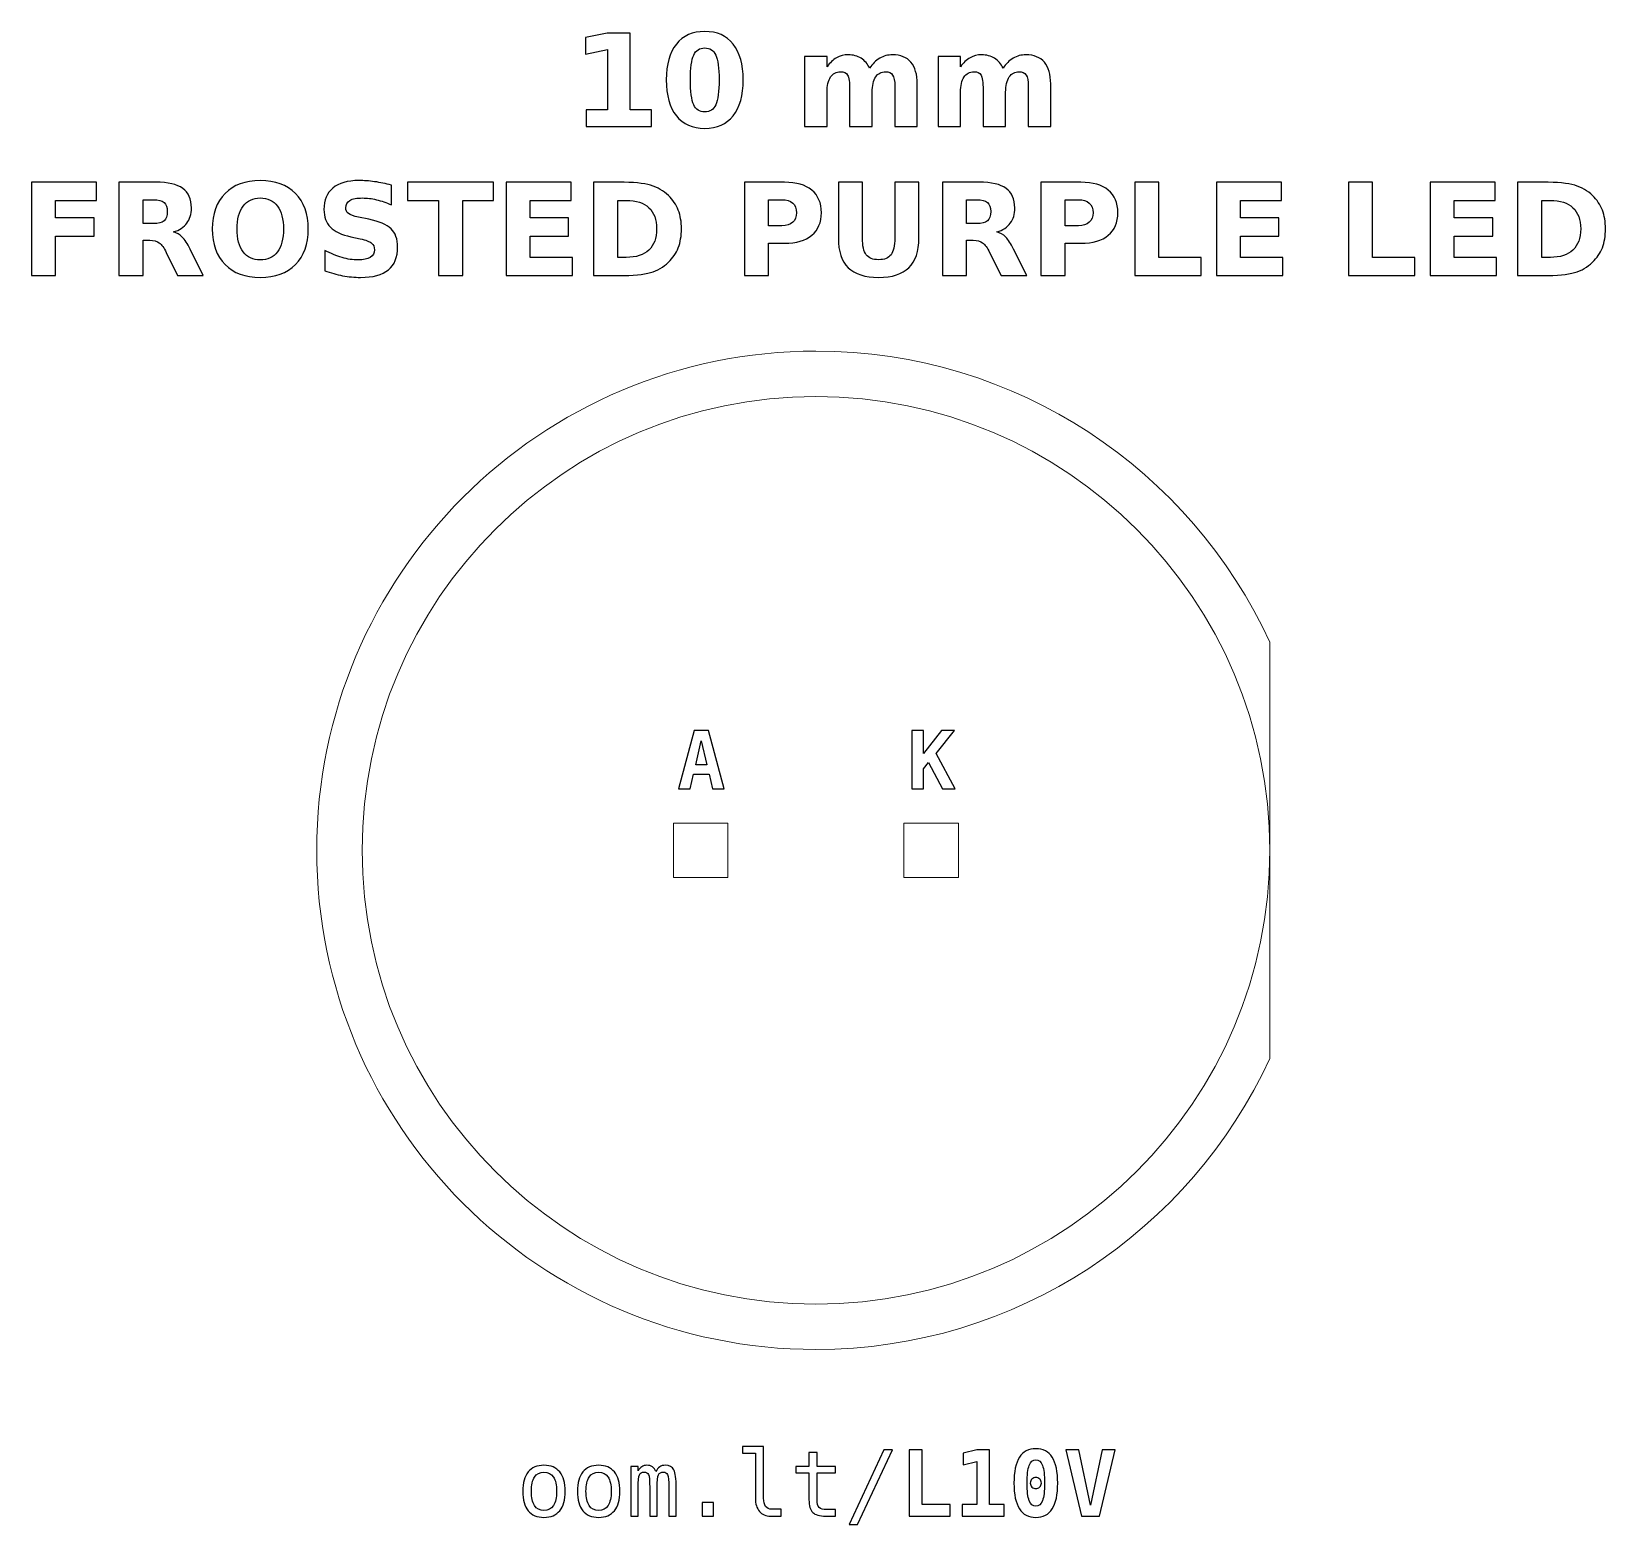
# Model space of a CAD drawing. Header units: centimetres. Extents: x -11.36 to -9.63, y -15.59 to -13.95.
import ezdxf

# ---------------------------------------------------------------- set-up
doc = ezdxf.new("R2010")
doc.units = ezdxf.units.CM
doc.header["$MEASUREMENT"] = 0
doc.layers.add('Layer 1', color=7, linetype='Continuous')

msp = doc.modelspace()

# ---------------------------------------------------------------- linework, layer by layer
at = {"layer": 'Layer 1', "color": 7, "lineweight": 20}
for points in [[(-10.657, -14.88), (-10.597, -14.88), (-10.597, -14.82), (-10.657, -14.82), (-10.657, -14.88)], [(-10.403, -14.88), (-10.343, -14.88), (-10.343, -14.82), (-10.403, -14.82), (-10.403, -14.88)]]:
    msp.add_lwpolyline(points, close=True, dxfattribs=at)
at = {"layer": 'Layer 1', "color": 250, "lineweight": 20}
msp.add_ellipse((-10.5, -14.85), major_axis=(0, 0.5), ratio=1, dxfattribs=at)
at = {"layer": 'Layer 1', "color": 250}
for points, knots in [([(-10.75326, -14.03415), (-10.75326, -14.03415), (-10.72983, -14.03415), (-10.72983, -14.03415), (-10.72983, -14.03415), (-10.72983, -14.03415), (-10.72983, -13.96766), (-10.72983, -13.96766), (-10.72983, -13.96766), (-10.72983, -13.96766), (-10.75387, -13.97263), (-10.75387, -13.97263), (-10.75387, -13.97263), (-10.75387, -13.97263), (-10.75387, -13.95456), (-10.75387, -13.95456), (-10.75387, -13.95456), (-10.75387, -13.95456), (-10.72997, -13.9496), (-10.72997, -13.9496), (-10.72997, -13.9496), (-10.72997, -13.9496), (-10.70476, -13.9496), (-10.70476, -13.9496), (-10.70476, -13.9496), (-10.70476, -13.9496), (-10.70476, -14.03415), (-10.70476, -14.03415), (-10.70476, -14.03415), (-10.70476, -14.03415), (-10.68134, -14.03415), (-10.68134, -14.03415), (-10.68134, -14.03415), (-10.68134, -14.03415), (-10.68134, -14.05247), (-10.68134, -14.05247), (-10.68134, -14.05247), (-10.68134, -14.05247), (-10.75326, -14.05247), (-10.75326, -14.05247), (-10.75326, -14.05247), (-10.75326, -14.05247), (-10.75326, -14.03415), (-10.75326, -14.03415)], [0, 0, 0, 0, 0.0909091, 0.0909091, 0.0909091, 0.0909091, 0.1818182, 0.1818182, 0.1818182, 0.1818182, 0.2727273, 0.2727273, 0.2727273, 0.2727273, 0.3636364, 0.3636364, 0.3636364, 0.3636364, 0.4545455, 0.4545455, 0.4545455, 0.4545455, 0.5454545, 0.5454545, 0.5454545, 0.5454545, 0.6363636, 0.6363636, 0.6363636, 0.6363636, 0.7272727, 0.7272727, 0.7272727, 0.7272727, 0.8181818, 0.8181818, 0.8181818, 0.8181818, 0.9090909, 0.9090909, 0.9090909, 0.9090909, 1, 1, 1, 1]), ([(-10.58016, -14.00113), (-10.58016, -14.01818), (-10.58383, -14.03133), (-10.59119, -14.04059), (-10.59119, -14.04059), (-10.59853, -14.04984), (-10.60897, -14.05447), (-10.62247, -14.05447), (-10.62247, -14.05447), (-10.63602, -14.05447), (-10.64648, -14.04984), (-10.65382, -14.04059), (-10.65382, -14.04059), (-10.66118, -14.03133), (-10.66485, -14.01818), (-10.66485, -14.00113), (-10.66485, -14.00113), (-10.66485, -13.98406), (-10.66118, -13.97088), (-10.65382, -13.96162), (-10.65382, -13.96162), (-10.64648, -13.95238), (-10.63602, -13.94774), (-10.62247, -13.94774), (-10.62247, -13.94774), (-10.60897, -13.94774), (-10.59853, -13.95238), (-10.59119, -13.96162), (-10.59119, -13.96162), (-10.58383, -13.97088), (-10.58016, -13.98406), (-10.58016, -14.00113)], [0, 0, 0, 0, 0.125, 0.125, 0.125, 0.125, 0.25, 0.25, 0.25, 0.25, 0.375, 0.375, 0.375, 0.375, 0.5, 0.5, 0.5, 0.5, 0.625, 0.625, 0.625, 0.625, 0.75, 0.75, 0.75, 0.75, 0.875, 0.875, 0.875, 0.875, 1, 1, 1, 1]), ([(-10.60669, -14.00094), (-10.60669, -13.98808), (-10.60789, -13.97902), (-10.61031, -13.97375), (-10.61031, -13.97375), (-10.61271, -13.96851), (-10.61678, -13.96588), (-10.62247, -13.96588), (-10.62247, -13.96588), (-10.62816, -13.96588), (-10.63223, -13.96851), (-10.63468, -13.97375), (-10.63468, -13.97375), (-10.6371, -13.97902), (-10.63832, -13.98808), (-10.63832, -14.00094), (-10.63832, -14.00094), (-10.63832, -14.01392), (-10.6371, -14.0231), (-10.63468, -14.02841), (-10.63468, -14.02841), (-10.63223, -14.03375), (-10.62816, -14.03641), (-10.62247, -14.03641), (-10.62247, -14.03641), (-10.61683, -14.03641), (-10.61278, -14.03375), (-10.61033, -14.02841), (-10.61033, -14.02841), (-10.60791, -14.0231), (-10.60669, -14.01392), (-10.60669, -14.00094)], [0, 0, 0, 0, 0.125, 0.125, 0.125, 0.125, 0.25, 0.25, 0.25, 0.25, 0.375, 0.375, 0.375, 0.375, 0.5, 0.5, 0.5, 0.5, 0.625, 0.625, 0.625, 0.625, 0.75, 0.75, 0.75, 0.75, 0.875, 0.875, 0.875, 0.875, 1, 1, 1, 1]), ([(-10.44091, -13.98812), (-10.43778, -13.98335), (-10.43409, -13.9797), (-10.42978, -13.97721), (-10.42978, -13.97721), (-10.42548, -13.97469), (-10.42078, -13.97345), (-10.41563, -13.97345), (-10.41563, -13.97345), (-10.40676, -13.97345), (-10.40001, -13.97618), (-10.39538, -13.98166), (-10.39538, -13.98166), (-10.39074, -13.98711), (-10.38841, -13.99506), (-10.38841, -14.00548), (-10.38841, -14.00548), (-10.38841, -14.00548), (-10.38841, -14.05247), (-10.38841, -14.05247), (-10.38841, -14.05247), (-10.38841, -14.05247), (-10.41323, -14.05247), (-10.41323, -14.05247), (-10.41323, -14.05247), (-10.41323, -14.05247), (-10.41323, -14.01223), (-10.41323, -14.01223), (-10.41323, -14.01223), (-10.41318, -14.01164), (-10.41316, -14.01103), (-10.41313, -14.01037), (-10.41313, -14.01037), (-10.41311, -14.00974), (-10.41309, -14.00882), (-10.41309, -14.00762), (-10.41309, -14.00762), (-10.41309, -14.00216), (-10.41388, -13.99819), (-10.41551, -13.99574), (-10.41551, -13.99574), (-10.41711, -13.99327), (-10.41969, -13.99205), (-10.42327, -13.99205), (-10.42327, -13.99205), (-10.42797, -13.99205), (-10.43157, -13.99398), (-10.43413, -13.99784), (-10.43413, -13.99784), (-10.43667, -14.00169), (-10.43799, -14.00727), (-10.43809, -14.01458), (-10.43809, -14.01458), (-10.43809, -14.01458), (-10.43809, -14.05247), (-10.43809, -14.05247), (-10.43809, -14.05247), (-10.43809, -14.05247), (-10.4629, -14.05247), (-10.4629, -14.05247), (-10.4629, -14.05247), (-10.4629, -14.05247), (-10.4629, -14.01223), (-10.4629, -14.01223), (-10.4629, -14.01223), (-10.4629, -14.00369), (-10.46363, -13.99819), (-10.46511, -13.99574), (-10.46511, -13.99574), (-10.46657, -13.99327), (-10.46918, -13.99205), (-10.47294, -13.99205), (-10.47294, -13.99205), (-10.47769, -13.99205), (-10.48134, -13.994), (-10.4839, -13.99788), (-10.4839, -13.99788), (-10.48646, -14.00176), (-10.48776, -14.00729), (-10.48776, -14.01451), (-10.48776, -14.01451), (-10.48776, -14.01451), (-10.48776, -14.05247), (-10.48776, -14.05247), (-10.48776, -14.05247), (-10.48776, -14.05247), (-10.51257, -14.05247), (-10.51257, -14.05247), (-10.51257, -14.05247), (-10.51257, -14.05247), (-10.51257, -13.97531), (-10.51257, -13.97531), (-10.51257, -13.97531), (-10.51257, -13.97531), (-10.48776, -13.97531), (-10.48776, -13.97531), (-10.48776, -13.97531), (-10.48776, -13.97531), (-10.48776, -13.98662), (-10.48776, -13.98662), (-10.48776, -13.98662), (-10.48472, -13.98224), (-10.48124, -13.97898), (-10.47731, -13.97676), (-10.47731, -13.97676), (-10.47339, -13.97455), (-10.46906, -13.97345), (-10.46433, -13.97345), (-10.46433, -13.97345), (-10.45902, -13.97345), (-10.45429, -13.97474), (-10.45022, -13.97731), (-10.45022, -13.97731), (-10.44613, -13.97989), (-10.44302, -13.98349), (-10.44091, -13.98812)], [0, 0, 0, 0, 0.0344828, 0.0344828, 0.0344828, 0.0344828, 0.0689655, 0.0689655, 0.0689655, 0.0689655, 0.1034483, 0.1034483, 0.1034483, 0.1034483, 0.137931, 0.137931, 0.137931, 0.137931, 0.1724138, 0.1724138, 0.1724138, 0.1724138, 0.2068966, 0.2068966, 0.2068966, 0.2068966, 0.2413793, 0.2413793, 0.2413793, 0.2413793, 0.2758621, 0.2758621, 0.2758621, 0.2758621, 0.3103448, 0.3103448, 0.3103448, 0.3103448, 0.3448276, 0.3448276, 0.3448276, 0.3448276, 0.3793103, 0.3793103, 0.3793103, 0.3793103, 0.4137931, 0.4137931, 0.4137931, 0.4137931, 0.4482759, 0.4482759, 0.4482759, 0.4482759, 0.4827586, 0.4827586, 0.4827586, 0.4827586, 0.5172414, 0.5172414, 0.5172414, 0.5172414, 0.5517241, 0.5517241, 0.5517241, 0.5517241, 0.5862069, 0.5862069, 0.5862069, 0.5862069, 0.6206897, 0.6206897, 0.6206897, 0.6206897, 0.6551724, 0.6551724, 0.6551724, 0.6551724, 0.6896552, 0.6896552, 0.6896552, 0.6896552, 0.7241379, 0.7241379, 0.7241379, 0.7241379, 0.7586207, 0.7586207, 0.7586207, 0.7586207, 0.7931034, 0.7931034, 0.7931034, 0.7931034, 0.8275862, 0.8275862, 0.8275862, 0.8275862, 0.862069, 0.862069, 0.862069, 0.862069, 0.8965517, 0.8965517, 0.8965517, 0.8965517, 0.9310345, 0.9310345, 0.9310345, 0.9310345, 0.9655172, 0.9655172, 0.9655172, 0.9655172, 1, 1, 1, 1]), ([(-10.29387, -13.98812), (-10.29074, -13.98335), (-10.28705, -13.9797), (-10.28274, -13.97721), (-10.28274, -13.97721), (-10.27844, -13.97469), (-10.27374, -13.97345), (-10.26859, -13.97345), (-10.26859, -13.97345), (-10.25972, -13.97345), (-10.25297, -13.97618), (-10.24834, -13.98166), (-10.24834, -13.98166), (-10.2437, -13.98711), (-10.24137, -13.99506), (-10.24137, -14.00548), (-10.24137, -14.00548), (-10.24137, -14.00548), (-10.24137, -14.05247), (-10.24137, -14.05247), (-10.24137, -14.05247), (-10.24137, -14.05247), (-10.26619, -14.05247), (-10.26619, -14.05247), (-10.26619, -14.05247), (-10.26619, -14.05247), (-10.26619, -14.01223), (-10.26619, -14.01223), (-10.26619, -14.01223), (-10.26614, -14.01164), (-10.26612, -14.01103), (-10.26609, -14.01037), (-10.26609, -14.01037), (-10.26607, -14.00974), (-10.26605, -14.00882), (-10.26605, -14.00762), (-10.26605, -14.00762), (-10.26605, -14.00216), (-10.26684, -13.99819), (-10.26847, -13.99574), (-10.26847, -13.99574), (-10.27007, -13.99327), (-10.27265, -13.99205), (-10.27623, -13.99205), (-10.27623, -13.99205), (-10.28093, -13.99205), (-10.28453, -13.99398), (-10.28709, -13.99784), (-10.28709, -13.99784), (-10.28963, -14.00169), (-10.29095, -14.00727), (-10.29105, -14.01458), (-10.29105, -14.01458), (-10.29105, -14.01458), (-10.29105, -14.05247), (-10.29105, -14.05247), (-10.29105, -14.05247), (-10.29105, -14.05247), (-10.31586, -14.05247), (-10.31586, -14.05247), (-10.31586, -14.05247), (-10.31586, -14.05247), (-10.31586, -14.01223), (-10.31586, -14.01223), (-10.31586, -14.01223), (-10.31586, -14.00369), (-10.31659, -13.99819), (-10.31807, -13.99574), (-10.31807, -13.99574), (-10.31953, -13.99327), (-10.32214, -13.99205), (-10.3259, -13.99205), (-10.3259, -13.99205), (-10.33065, -13.99205), (-10.3343, -13.994), (-10.33686, -13.99788), (-10.33686, -13.99788), (-10.33942, -14.00176), (-10.34072, -14.00729), (-10.34072, -14.01451), (-10.34072, -14.01451), (-10.34072, -14.01451), (-10.34072, -14.05247), (-10.34072, -14.05247), (-10.34072, -14.05247), (-10.34072, -14.05247), (-10.36553, -14.05247), (-10.36553, -14.05247), (-10.36553, -14.05247), (-10.36553, -14.05247), (-10.36553, -13.97531), (-10.36553, -13.97531), (-10.36553, -13.97531), (-10.36553, -13.97531), (-10.34072, -13.97531), (-10.34072, -13.97531), (-10.34072, -13.97531), (-10.34072, -13.97531), (-10.34072, -13.98662), (-10.34072, -13.98662), (-10.34072, -13.98662), (-10.33768, -13.98224), (-10.3342, -13.97898), (-10.33027, -13.97676), (-10.33027, -13.97676), (-10.32635, -13.97455), (-10.32202, -13.97345), (-10.31729, -13.97345), (-10.31729, -13.97345), (-10.31198, -13.97345), (-10.30725, -13.97474), (-10.30318, -13.97731), (-10.30318, -13.97731), (-10.29909, -13.97989), (-10.29598, -13.98349), (-10.29387, -13.98812)], [0, 0, 0, 0, 0.0344828, 0.0344828, 0.0344828, 0.0344828, 0.0689655, 0.0689655, 0.0689655, 0.0689655, 0.1034483, 0.1034483, 0.1034483, 0.1034483, 0.137931, 0.137931, 0.137931, 0.137931, 0.1724138, 0.1724138, 0.1724138, 0.1724138, 0.2068966, 0.2068966, 0.2068966, 0.2068966, 0.2413793, 0.2413793, 0.2413793, 0.2413793, 0.2758621, 0.2758621, 0.2758621, 0.2758621, 0.3103448, 0.3103448, 0.3103448, 0.3103448, 0.3448276, 0.3448276, 0.3448276, 0.3448276, 0.3793103, 0.3793103, 0.3793103, 0.3793103, 0.4137931, 0.4137931, 0.4137931, 0.4137931, 0.4482759, 0.4482759, 0.4482759, 0.4482759, 0.4827586, 0.4827586, 0.4827586, 0.4827586, 0.5172414, 0.5172414, 0.5172414, 0.5172414, 0.5517241, 0.5517241, 0.5517241, 0.5517241, 0.5862069, 0.5862069, 0.5862069, 0.5862069, 0.6206897, 0.6206897, 0.6206897, 0.6206897, 0.6551724, 0.6551724, 0.6551724, 0.6551724, 0.6896552, 0.6896552, 0.6896552, 0.6896552, 0.7241379, 0.7241379, 0.7241379, 0.7241379, 0.7586207, 0.7586207, 0.7586207, 0.7586207, 0.7931034, 0.7931034, 0.7931034, 0.7931034, 0.8275862, 0.8275862, 0.8275862, 0.8275862, 0.862069, 0.862069, 0.862069, 0.862069, 0.8965517, 0.8965517, 0.8965517, 0.8965517, 0.9310345, 0.9310345, 0.9310345, 0.9310345, 0.9655172, 0.9655172, 0.9655172, 0.9655172, 1, 1, 1, 1]), ([(-11.36427, -14.11385), (-11.36427, -14.11385), (-11.29268, -14.11385), (-11.29268, -14.11385), (-11.29268, -14.11385), (-11.29268, -14.11385), (-11.29268, -14.13391), (-11.29268, -14.13391), (-11.29268, -14.13391), (-11.29268, -14.13391), (-11.33774, -14.13391), (-11.33774, -14.13391), (-11.33774, -14.13391), (-11.33774, -14.13391), (-11.33774, -14.15306), (-11.33774, -14.15306), (-11.33774, -14.15306), (-11.33774, -14.15306), (-11.29536, -14.15306), (-11.29536, -14.15306), (-11.29536, -14.15306), (-11.29536, -14.15306), (-11.29536, -14.17312), (-11.29536, -14.17312), (-11.29536, -14.17312), (-11.29536, -14.17312), (-11.33774, -14.17312), (-11.33774, -14.17312), (-11.33774, -14.17312), (-11.33774, -14.17312), (-11.33774, -14.21672), (-11.33774, -14.21672), (-11.33774, -14.21672), (-11.33774, -14.21672), (-11.36427, -14.21672), (-11.36427, -14.21672), (-11.36427, -14.21672), (-11.36427, -14.21672), (-11.36427, -14.11385), (-11.36427, -14.11385)], [0, 0, 0, 0, 0.1, 0.1, 0.1, 0.1, 0.2, 0.2, 0.2, 0.2, 0.3, 0.3, 0.3, 0.3, 0.4, 0.4, 0.4, 0.4, 0.5, 0.5, 0.5, 0.5, 0.6, 0.6, 0.6, 0.6, 0.7, 0.7, 0.7, 0.7, 0.8, 0.8, 0.8, 0.8, 0.9, 0.9, 0.9, 0.9, 1, 1, 1, 1]), ([(-11.24134, -14.1778), (-11.24134, -14.1778), (-11.24134, -14.21672), (-11.24134, -14.21672), (-11.24134, -14.21672), (-11.24134, -14.21672), (-11.26787, -14.21672), (-11.26787, -14.21672), (-11.26787, -14.21672), (-11.26787, -14.21672), (-11.26787, -14.11385), (-11.26787, -14.11385), (-11.26787, -14.11385), (-11.26787, -14.11385), (-11.22735, -14.11385), (-11.22735, -14.11385), (-11.22735, -14.11385), (-11.2138, -14.11385), (-11.20385, -14.11613), (-11.19755, -14.12067), (-11.19755, -14.12067), (-11.19123, -14.12521), (-11.18807, -14.13241), (-11.18807, -14.14224), (-11.18807, -14.14224), (-11.18807, -14.14903), (-11.18972, -14.15463), (-11.19299, -14.15898), (-11.19299, -14.15898), (-11.19628, -14.16336), (-11.20124, -14.16658), (-11.20785, -14.16863), (-11.20785, -14.16863), (-11.20423, -14.16947), (-11.20096, -14.17133), (-11.19809, -14.17425), (-11.19809, -14.17425), (-11.19522, -14.17716), (-11.19233, -14.18158), (-11.18939, -14.18751), (-11.18939, -14.18751), (-11.18939, -14.18751), (-11.17497, -14.21672), (-11.17497, -14.21672), (-11.17497, -14.21672), (-11.17497, -14.21672), (-11.20324, -14.21672), (-11.20324, -14.21672), (-11.20324, -14.21672), (-11.20324, -14.21672), (-11.21578, -14.19116), (-11.21578, -14.19116), (-11.21578, -14.19116), (-11.21829, -14.18603), (-11.22086, -14.1825), (-11.22347, -14.18062), (-11.22347, -14.18062), (-11.22606, -14.17874), (-11.22951, -14.1778), (-11.23384, -14.1778), (-11.23384, -14.1778), (-11.23384, -14.1778), (-11.24134, -14.1778), (-11.24134, -14.1778)], [0, 0, 0, 0, 0.0625, 0.0625, 0.0625, 0.0625, 0.125, 0.125, 0.125, 0.125, 0.1875, 0.1875, 0.1875, 0.1875, 0.25, 0.25, 0.25, 0.25, 0.3125, 0.3125, 0.3125, 0.3125, 0.375, 0.375, 0.375, 0.375, 0.4375, 0.4375, 0.4375, 0.4375, 0.5, 0.5, 0.5, 0.5, 0.5625, 0.5625, 0.5625, 0.5625, 0.625, 0.625, 0.625, 0.625, 0.6875, 0.6875, 0.6875, 0.6875, 0.75, 0.75, 0.75, 0.75, 0.8125, 0.8125, 0.8125, 0.8125, 0.875, 0.875, 0.875, 0.875, 0.9375, 0.9375, 0.9375, 0.9375, 1, 1, 1, 1]), ([(-11.11223, -14.11199), (-11.0957, -14.11199), (-11.08274, -14.11672), (-11.07338, -14.1262), (-11.07338, -14.1262), (-11.064, -14.13565), (-11.05932, -14.1487), (-11.05932, -14.16538), (-11.05932, -14.16538), (-11.05932, -14.18201), (-11.064, -14.19506), (-11.07338, -14.20451), (-11.07338, -14.20451), (-11.08274, -14.21399), (-11.0957, -14.21872), (-11.11223, -14.21872), (-11.11223, -14.21872), (-11.12872, -14.21872), (-11.14165, -14.21399), (-11.15106, -14.20451), (-11.15106, -14.20451), (-11.16044, -14.19506), (-11.16515, -14.18201), (-11.16515, -14.16538), (-11.16515, -14.16538), (-11.16515, -14.1487), (-11.16044, -14.13565), (-11.15106, -14.1262), (-11.15106, -14.1262), (-11.14165, -14.11672), (-11.12872, -14.11199), (-11.11223, -14.11199)], [0, 0, 0, 0, 0.125, 0.125, 0.125, 0.125, 0.25, 0.25, 0.25, 0.25, 0.375, 0.375, 0.375, 0.375, 0.5, 0.5, 0.5, 0.5, 0.625, 0.625, 0.625, 0.625, 0.75, 0.75, 0.75, 0.75, 0.875, 0.875, 0.875, 0.875, 1, 1, 1, 1]), ([(-10.96766, -14.1171), (-10.96766, -14.1171), (-10.96766, -14.13885), (-10.96766, -14.13885), (-10.96766, -14.13885), (-10.97331, -14.13633), (-10.97883, -14.13443), (-10.98419, -14.13314), (-10.98419, -14.13314), (-10.98958, -14.13184), (-10.99466, -14.13121), (-10.99943, -14.13121), (-10.99943, -14.13121), (-11.00576, -14.13121), (-11.01046, -14.13208), (-11.0135, -14.13382), (-11.0135, -14.13382), (-11.01653, -14.13558), (-11.01804, -14.13829), (-11.01804, -14.14196), (-11.01804, -14.14196), (-11.01804, -14.14471), (-11.01703, -14.14687), (-11.01498, -14.1484), (-11.01498, -14.1484), (-11.01293, -14.14993), (-11.00922, -14.15127), (-11.00383, -14.15237), (-11.00383, -14.15237), (-11.00383, -14.15237), (-10.99254, -14.15463), (-10.99254, -14.15463), (-10.99254, -14.15463), (-10.98109, -14.15694), (-10.97298, -14.16042), (-10.96816, -14.16512), (-10.96816, -14.16512), (-10.96333, -14.1698), (-10.96091, -14.17646), (-10.96091, -14.18509), (-10.96091, -14.18509), (-10.96091, -14.19645), (-10.96427, -14.20489), (-10.971, -14.21042), (-10.971, -14.21042), (-10.97773, -14.21594), (-10.988, -14.21872), (-11.00183, -14.21872), (-11.00183, -14.21872), (-11.00837, -14.21872), (-11.01491, -14.21811), (-11.02147, -14.21686), (-11.02147, -14.21686), (-11.02803, -14.21561), (-11.03462, -14.21378), (-11.04118, -14.21136), (-11.04118, -14.21136), (-11.04118, -14.21136), (-11.04118, -14.18897), (-11.04118, -14.18897), (-11.04118, -14.18897), (-11.03462, -14.19245), (-11.02827, -14.19508), (-11.02213, -14.19685), (-11.02213, -14.19685), (-11.01599, -14.19861), (-11.01009, -14.1995), (-11.0044, -14.1995), (-11.0044, -14.1995), (-10.99861, -14.1995), (-10.99417, -14.19854), (-10.99109, -14.19661), (-10.99109, -14.19661), (-10.988, -14.19468), (-10.98648, -14.19193), (-10.98648, -14.18833), (-10.98648, -14.18833), (-10.98648, -14.18513), (-10.98751, -14.18264), (-10.9896, -14.1809), (-10.9896, -14.1809), (-10.9917, -14.17916), (-10.99586, -14.17759), (-11.00212, -14.17622), (-11.00212, -14.17622), (-11.00212, -14.17622), (-11.01239, -14.17394), (-11.01239, -14.17394), (-11.01239, -14.17394), (-11.02267, -14.17173), (-11.0302, -14.16823), (-11.03495, -14.1634), (-11.03495, -14.1634), (-11.0397, -14.15858), (-11.04207, -14.15207), (-11.04207, -14.14391), (-11.04207, -14.14391), (-11.04207, -14.13365), (-11.03876, -14.12577), (-11.03215, -14.12027), (-11.03215, -14.12027), (-11.02554, -14.11474), (-11.01604, -14.11199), (-11.00362, -14.11199), (-11.00362, -14.11199), (-10.99798, -14.11199), (-10.99217, -14.11242), (-10.98619, -14.11326), (-10.98619, -14.11326), (-10.98022, -14.11411), (-10.97404, -14.11538), (-10.96766, -14.1171)], [0, 0, 0, 0, 0.0357143, 0.0357143, 0.0357143, 0.0357143, 0.0714286, 0.0714286, 0.0714286, 0.0714286, 0.1071429, 0.1071429, 0.1071429, 0.1071429, 0.1428571, 0.1428571, 0.1428571, 0.1428571, 0.1785714, 0.1785714, 0.1785714, 0.1785714, 0.2142857, 0.2142857, 0.2142857, 0.2142857, 0.25, 0.25, 0.25, 0.25, 0.2857143, 0.2857143, 0.2857143, 0.2857143, 0.3214286, 0.3214286, 0.3214286, 0.3214286, 0.3571429, 0.3571429, 0.3571429, 0.3571429, 0.3928571, 0.3928571, 0.3928571, 0.3928571, 0.4285714, 0.4285714, 0.4285714, 0.4285714, 0.4642857, 0.4642857, 0.4642857, 0.4642857, 0.5, 0.5, 0.5, 0.5, 0.5357143, 0.5357143, 0.5357143, 0.5357143, 0.5714286, 0.5714286, 0.5714286, 0.5714286, 0.6071429, 0.6071429, 0.6071429, 0.6071429, 0.6428571, 0.6428571, 0.6428571, 0.6428571, 0.6785714, 0.6785714, 0.6785714, 0.6785714, 0.7142857, 0.7142857, 0.7142857, 0.7142857, 0.75, 0.75, 0.75, 0.75, 0.7857143, 0.7857143, 0.7857143, 0.7857143, 0.8214286, 0.8214286, 0.8214286, 0.8214286, 0.8571429, 0.8571429, 0.8571429, 0.8571429, 0.8928571, 0.8928571, 0.8928571, 0.8928571, 0.9285714, 0.9285714, 0.9285714, 0.9285714, 0.9642857, 0.9642857, 0.9642857, 0.9642857, 1, 1, 1, 1]), ([(-10.94991, -14.11385), (-10.94991, -14.11385), (-10.85511, -14.11385), (-10.85511, -14.11385), (-10.85511, -14.11385), (-10.85511, -14.11385), (-10.85511, -14.13391), (-10.85511, -14.13391), (-10.85511, -14.13391), (-10.85511, -14.13391), (-10.88921, -14.13391), (-10.88921, -14.13391), (-10.88921, -14.13391), (-10.88921, -14.13391), (-10.88921, -14.21672), (-10.88921, -14.21672), (-10.88921, -14.21672), (-10.88921, -14.21672), (-10.91574, -14.21672), (-10.91574, -14.21672), (-10.91574, -14.21672), (-10.91574, -14.21672), (-10.91574, -14.13391), (-10.91574, -14.13391), (-10.91574, -14.13391), (-10.91574, -14.13391), (-10.94991, -14.13391), (-10.94991, -14.13391), (-10.94991, -14.13391), (-10.94991, -14.13391), (-10.94991, -14.11385), (-10.94991, -14.11385)], [0, 0, 0, 0, 0.125, 0.125, 0.125, 0.125, 0.25, 0.25, 0.25, 0.25, 0.375, 0.375, 0.375, 0.375, 0.5, 0.5, 0.5, 0.5, 0.625, 0.625, 0.625, 0.625, 0.75, 0.75, 0.75, 0.75, 0.875, 0.875, 0.875, 0.875, 1, 1, 1, 1]), ([(-10.84137, -14.11385), (-10.84137, -14.11385), (-10.76978, -14.11385), (-10.76978, -14.11385), (-10.76978, -14.11385), (-10.76978, -14.11385), (-10.76978, -14.13391), (-10.76978, -14.13391), (-10.76978, -14.13391), (-10.76978, -14.13391), (-10.81484, -14.13391), (-10.81484, -14.13391), (-10.81484, -14.13391), (-10.81484, -14.13391), (-10.81484, -14.15306), (-10.81484, -14.15306), (-10.81484, -14.15306), (-10.81484, -14.15306), (-10.77249, -14.15306), (-10.77249, -14.15306), (-10.77249, -14.15306), (-10.77249, -14.15306), (-10.77249, -14.17312), (-10.77249, -14.17312), (-10.77249, -14.17312), (-10.77249, -14.17312), (-10.81484, -14.17312), (-10.81484, -14.17312), (-10.81484, -14.17312), (-10.81484, -14.17312), (-10.81484, -14.19666), (-10.81484, -14.19666), (-10.81484, -14.19666), (-10.81484, -14.19666), (-10.76828, -14.19666), (-10.76828, -14.19666), (-10.76828, -14.19666), (-10.76828, -14.19666), (-10.76828, -14.21672), (-10.76828, -14.21672), (-10.76828, -14.21672), (-10.76828, -14.21672), (-10.84137, -14.21672), (-10.84137, -14.21672), (-10.84137, -14.21672), (-10.84137, -14.21672), (-10.84137, -14.11385), (-10.84137, -14.11385)], [0, 0, 0, 0, 0.0833333, 0.0833333, 0.0833333, 0.0833333, 0.1666667, 0.1666667, 0.1666667, 0.1666667, 0.25, 0.25, 0.25, 0.25, 0.3333333, 0.3333333, 0.3333333, 0.3333333, 0.4166667, 0.4166667, 0.4166667, 0.4166667, 0.5, 0.5, 0.5, 0.5, 0.5833333, 0.5833333, 0.5833333, 0.5833333, 0.6666667, 0.6666667, 0.6666667, 0.6666667, 0.75, 0.75, 0.75, 0.75, 0.8333333, 0.8333333, 0.8333333, 0.8333333, 0.9166667, 0.9166667, 0.9166667, 0.9166667, 1, 1, 1, 1]), ([(-10.74497, -14.11385), (-10.74497, -14.11385), (-10.71698, -14.11385), (-10.71698, -14.11385), (-10.71698, -14.11385), (-10.70137, -14.11385), (-10.68975, -14.11496), (-10.68211, -14.11719), (-10.68211, -14.11719), (-10.67446, -14.11942), (-10.6679, -14.12319), (-10.66242, -14.12853), (-10.66242, -14.12853), (-10.6576, -14.13316), (-10.65403, -14.13852), (-10.65167, -14.14459), (-10.65167, -14.14459), (-10.64935, -14.15063), (-10.64817, -14.1575), (-10.64817, -14.16519), (-10.64817, -14.16519), (-10.64817, -14.17295), (-10.64935, -14.17987), (-10.65167, -14.18596), (-10.65167, -14.18596), (-10.65403, -14.19205), (-10.6576, -14.19741), (-10.66242, -14.20204), (-10.66242, -14.20204), (-10.66795, -14.20738), (-10.67456, -14.21115), (-10.68227, -14.21338), (-10.68227, -14.21338), (-10.68999, -14.21561), (-10.70156, -14.21672), (-10.71698, -14.21672), (-10.71698, -14.21672), (-10.71698, -14.21672), (-10.74497, -14.21672), (-10.74497, -14.21672), (-10.74497, -14.21672), (-10.74497, -14.21672), (-10.74497, -14.11385), (-10.74497, -14.11385)], [0, 0, 0, 0, 0.0909091, 0.0909091, 0.0909091, 0.0909091, 0.1818182, 0.1818182, 0.1818182, 0.1818182, 0.2727273, 0.2727273, 0.2727273, 0.2727273, 0.3636364, 0.3636364, 0.3636364, 0.3636364, 0.4545455, 0.4545455, 0.4545455, 0.4545455, 0.5454545, 0.5454545, 0.5454545, 0.5454545, 0.6363636, 0.6363636, 0.6363636, 0.6363636, 0.7272727, 0.7272727, 0.7272727, 0.7272727, 0.8181818, 0.8181818, 0.8181818, 0.8181818, 0.9090909, 0.9090909, 0.9090909, 0.9090909, 1, 1, 1, 1]), ([(-10.57872, -14.11385), (-10.57872, -14.11385), (-10.5347, -14.11385), (-10.5347, -14.11385), (-10.5347, -14.11385), (-10.5216, -14.11385), (-10.51155, -14.11677), (-10.50454, -14.12258), (-10.50454, -14.12258), (-10.49754, -14.12839), (-10.49403, -14.13666), (-10.49403, -14.14741), (-10.49403, -14.14741), (-10.49403, -14.15818), (-10.49754, -14.16648), (-10.50454, -14.17229), (-10.50454, -14.17229), (-10.51155, -14.1781), (-10.5216, -14.18102), (-10.5347, -14.18102), (-10.5347, -14.18102), (-10.5347, -14.18102), (-10.55219, -14.18102), (-10.55219, -14.18102), (-10.55219, -14.18102), (-10.55219, -14.18102), (-10.55219, -14.21672), (-10.55219, -14.21672), (-10.55219, -14.21672), (-10.55219, -14.21672), (-10.57872, -14.21672), (-10.57872, -14.21672), (-10.57872, -14.21672), (-10.57872, -14.21672), (-10.57872, -14.11385), (-10.57872, -14.11385)], [0, 0, 0, 0, 0.1111111, 0.1111111, 0.1111111, 0.1111111, 0.2222222, 0.2222222, 0.2222222, 0.2222222, 0.3333333, 0.3333333, 0.3333333, 0.3333333, 0.4444444, 0.4444444, 0.4444444, 0.4444444, 0.5555556, 0.5555556, 0.5555556, 0.5555556, 0.6666667, 0.6666667, 0.6666667, 0.6666667, 0.7777778, 0.7777778, 0.7777778, 0.7777778, 0.8888889, 0.8888889, 0.8888889, 0.8888889, 1, 1, 1, 1]), ([(-10.47531, -14.11385), (-10.47531, -14.11385), (-10.44878, -14.11385), (-10.44878, -14.11385), (-10.44878, -14.11385), (-10.44878, -14.11385), (-10.44878, -14.17552), (-10.44878, -14.17552), (-10.44878, -14.17552), (-10.44878, -14.18401), (-10.4474, -14.1901), (-10.44462, -14.19374), (-10.44462, -14.19374), (-10.44184, -14.19739), (-10.43731, -14.19922), (-10.431, -14.19922), (-10.431, -14.19922), (-10.42465, -14.19922), (-10.42009, -14.19739), (-10.41732, -14.19374), (-10.41732, -14.19374), (-10.41454, -14.1901), (-10.41315, -14.18401), (-10.41315, -14.17552), (-10.41315, -14.17552), (-10.41315, -14.17552), (-10.41315, -14.11385), (-10.41315, -14.11385), (-10.41315, -14.11385), (-10.41315, -14.11385), (-10.38662, -14.11385), (-10.38662, -14.11385), (-10.38662, -14.11385), (-10.38662, -14.11385), (-10.38662, -14.17552), (-10.38662, -14.17552), (-10.38662, -14.17552), (-10.38662, -14.19007), (-10.39027, -14.20092), (-10.39758, -14.20804), (-10.39758, -14.20804), (-10.40487, -14.21517), (-10.41602, -14.21872), (-10.431, -14.21872), (-10.431, -14.21872), (-10.44594, -14.21872), (-10.45706, -14.21517), (-10.46435, -14.20804), (-10.46435, -14.20804), (-10.47167, -14.20092), (-10.47531, -14.19007), (-10.47531, -14.17552), (-10.47531, -14.17552), (-10.47531, -14.17552), (-10.47531, -14.11385), (-10.47531, -14.11385)], [0, 0, 0, 0, 0.0714286, 0.0714286, 0.0714286, 0.0714286, 0.1428571, 0.1428571, 0.1428571, 0.1428571, 0.2142857, 0.2142857, 0.2142857, 0.2142857, 0.2857143, 0.2857143, 0.2857143, 0.2857143, 0.3571429, 0.3571429, 0.3571429, 0.3571429, 0.4285714, 0.4285714, 0.4285714, 0.4285714, 0.5, 0.5, 0.5, 0.5, 0.5714286, 0.5714286, 0.5714286, 0.5714286, 0.6428571, 0.6428571, 0.6428571, 0.6428571, 0.7142857, 0.7142857, 0.7142857, 0.7142857, 0.7857143, 0.7857143, 0.7857143, 0.7857143, 0.8571429, 0.8571429, 0.8571429, 0.8571429, 0.9285714, 0.9285714, 0.9285714, 0.9285714, 1, 1, 1, 1]), ([(-10.3342, -14.1778), (-10.3342, -14.1778), (-10.3342, -14.21672), (-10.3342, -14.21672), (-10.3342, -14.21672), (-10.3342, -14.21672), (-10.36073, -14.21672), (-10.36073, -14.21672), (-10.36073, -14.21672), (-10.36073, -14.21672), (-10.36073, -14.11385), (-10.36073, -14.11385), (-10.36073, -14.11385), (-10.36073, -14.11385), (-10.32021, -14.11385), (-10.32021, -14.11385), (-10.32021, -14.11385), (-10.30666, -14.11385), (-10.29671, -14.11613), (-10.29041, -14.12067), (-10.29041, -14.12067), (-10.28409, -14.12521), (-10.28093, -14.13241), (-10.28093, -14.14224), (-10.28093, -14.14224), (-10.28093, -14.14903), (-10.28258, -14.15463), (-10.28585, -14.15898), (-10.28585, -14.15898), (-10.28914, -14.16336), (-10.2941, -14.16658), (-10.30071, -14.16863), (-10.30071, -14.16863), (-10.29709, -14.16947), (-10.29382, -14.17133), (-10.29095, -14.17425), (-10.29095, -14.17425), (-10.28808, -14.17716), (-10.28519, -14.18158), (-10.28225, -14.18751), (-10.28225, -14.18751), (-10.28225, -14.18751), (-10.26783, -14.21672), (-10.26783, -14.21672), (-10.26783, -14.21672), (-10.26783, -14.21672), (-10.2961, -14.21672), (-10.2961, -14.21672), (-10.2961, -14.21672), (-10.2961, -14.21672), (-10.30864, -14.19116), (-10.30864, -14.19116), (-10.30864, -14.19116), (-10.31115, -14.18603), (-10.31372, -14.1825), (-10.31633, -14.18062), (-10.31633, -14.18062), (-10.31892, -14.17874), (-10.32237, -14.1778), (-10.3267, -14.1778), (-10.3267, -14.1778), (-10.3267, -14.1778), (-10.3342, -14.1778), (-10.3342, -14.1778)], [0, 0, 0, 0, 0.0625, 0.0625, 0.0625, 0.0625, 0.125, 0.125, 0.125, 0.125, 0.1875, 0.1875, 0.1875, 0.1875, 0.25, 0.25, 0.25, 0.25, 0.3125, 0.3125, 0.3125, 0.3125, 0.375, 0.375, 0.375, 0.375, 0.4375, 0.4375, 0.4375, 0.4375, 0.5, 0.5, 0.5, 0.5, 0.5625, 0.5625, 0.5625, 0.5625, 0.625, 0.625, 0.625, 0.625, 0.6875, 0.6875, 0.6875, 0.6875, 0.75, 0.75, 0.75, 0.75, 0.8125, 0.8125, 0.8125, 0.8125, 0.875, 0.875, 0.875, 0.875, 0.9375, 0.9375, 0.9375, 0.9375, 1, 1, 1, 1]), ([(-10.25208, -14.11385), (-10.25208, -14.11385), (-10.20806, -14.11385), (-10.20806, -14.11385), (-10.20806, -14.11385), (-10.19496, -14.11385), (-10.18491, -14.11677), (-10.1779, -14.12258), (-10.1779, -14.12258), (-10.1709, -14.12839), (-10.16739, -14.13666), (-10.16739, -14.14741), (-10.16739, -14.14741), (-10.16739, -14.15818), (-10.1709, -14.16648), (-10.1779, -14.17229), (-10.1779, -14.17229), (-10.18491, -14.1781), (-10.19496, -14.18102), (-10.20806, -14.18102), (-10.20806, -14.18102), (-10.20806, -14.18102), (-10.22555, -14.18102), (-10.22555, -14.18102), (-10.22555, -14.18102), (-10.22555, -14.18102), (-10.22555, -14.21672), (-10.22555, -14.21672), (-10.22555, -14.21672), (-10.22555, -14.21672), (-10.25208, -14.21672), (-10.25208, -14.21672), (-10.25208, -14.21672), (-10.25208, -14.21672), (-10.25208, -14.11385), (-10.25208, -14.11385)], [0, 0, 0, 0, 0.1111111, 0.1111111, 0.1111111, 0.1111111, 0.2222222, 0.2222222, 0.2222222, 0.2222222, 0.3333333, 0.3333333, 0.3333333, 0.3333333, 0.4444444, 0.4444444, 0.4444444, 0.4444444, 0.5555556, 0.5555556, 0.5555556, 0.5555556, 0.6666667, 0.6666667, 0.6666667, 0.6666667, 0.7777778, 0.7777778, 0.7777778, 0.7777778, 0.8888889, 0.8888889, 0.8888889, 0.8888889, 1, 1, 1, 1]), ([(-10.14867, -14.11385), (-10.14867, -14.11385), (-10.12214, -14.11385), (-10.12214, -14.11385), (-10.12214, -14.11385), (-10.12214, -14.11385), (-10.12214, -14.19666), (-10.12214, -14.19666), (-10.12214, -14.19666), (-10.12214, -14.19666), (-10.07558, -14.19666), (-10.07558, -14.19666), (-10.07558, -14.19666), (-10.07558, -14.19666), (-10.07558, -14.21672), (-10.07558, -14.21672), (-10.07558, -14.21672), (-10.07558, -14.21672), (-10.14867, -14.21672), (-10.14867, -14.21672), (-10.14867, -14.21672), (-10.14867, -14.21672), (-10.14867, -14.11385), (-10.14867, -14.11385)], [0, 0, 0, 0, 0.1666667, 0.1666667, 0.1666667, 0.1666667, 0.3333333, 0.3333333, 0.3333333, 0.3333333, 0.5, 0.5, 0.5, 0.5, 0.6666667, 0.6666667, 0.6666667, 0.6666667, 0.8333333, 0.8333333, 0.8333333, 0.8333333, 1, 1, 1, 1]), ([(-10.05876, -14.11385), (-10.05876, -14.11385), (-9.98717, -14.11385), (-9.98717, -14.11385), (-9.98717, -14.11385), (-9.98717, -14.11385), (-9.98717, -14.13391), (-9.98717, -14.13391), (-9.98717, -14.13391), (-9.98717, -14.13391), (-10.03223, -14.13391), (-10.03223, -14.13391), (-10.03223, -14.13391), (-10.03223, -14.13391), (-10.03223, -14.15306), (-10.03223, -14.15306), (-10.03223, -14.15306), (-10.03223, -14.15306), (-9.98988, -14.15306), (-9.98988, -14.15306), (-9.98988, -14.15306), (-9.98988, -14.15306), (-9.98988, -14.17312), (-9.98988, -14.17312), (-9.98988, -14.17312), (-9.98988, -14.17312), (-10.03223, -14.17312), (-10.03223, -14.17312), (-10.03223, -14.17312), (-10.03223, -14.17312), (-10.03223, -14.19666), (-10.03223, -14.19666), (-10.03223, -14.19666), (-10.03223, -14.19666), (-9.98567, -14.19666), (-9.98567, -14.19666), (-9.98567, -14.19666), (-9.98567, -14.19666), (-9.98567, -14.21672), (-9.98567, -14.21672), (-9.98567, -14.21672), (-9.98567, -14.21672), (-10.05876, -14.21672), (-10.05876, -14.21672), (-10.05876, -14.21672), (-10.05876, -14.21672), (-10.05876, -14.11385), (-10.05876, -14.11385)], [0, 0, 0, 0, 0.0833333, 0.0833333, 0.0833333, 0.0833333, 0.1666667, 0.1666667, 0.1666667, 0.1666667, 0.25, 0.25, 0.25, 0.25, 0.3333333, 0.3333333, 0.3333333, 0.3333333, 0.4166667, 0.4166667, 0.4166667, 0.4166667, 0.5, 0.5, 0.5, 0.5, 0.5833333, 0.5833333, 0.5833333, 0.5833333, 0.6666667, 0.6666667, 0.6666667, 0.6666667, 0.75, 0.75, 0.75, 0.75, 0.8333333, 0.8333333, 0.8333333, 0.8333333, 0.9166667, 0.9166667, 0.9166667, 0.9166667, 1, 1, 1, 1]), ([(-9.91323, -14.11385), (-9.91323, -14.11385), (-9.8867, -14.11385), (-9.8867, -14.11385), (-9.8867, -14.11385), (-9.8867, -14.11385), (-9.8867, -14.19666), (-9.8867, -14.19666), (-9.8867, -14.19666), (-9.8867, -14.19666), (-9.84014, -14.19666), (-9.84014, -14.19666), (-9.84014, -14.19666), (-9.84014, -14.19666), (-9.84014, -14.21672), (-9.84014, -14.21672), (-9.84014, -14.21672), (-9.84014, -14.21672), (-9.91323, -14.21672), (-9.91323, -14.21672), (-9.91323, -14.21672), (-9.91323, -14.21672), (-9.91323, -14.11385), (-9.91323, -14.11385)], [0, 0, 0, 0, 0.1666667, 0.1666667, 0.1666667, 0.1666667, 0.3333333, 0.3333333, 0.3333333, 0.3333333, 0.5, 0.5, 0.5, 0.5, 0.6666667, 0.6666667, 0.6666667, 0.6666667, 0.8333333, 0.8333333, 0.8333333, 0.8333333, 1, 1, 1, 1]), ([(-9.82332, -14.11385), (-9.82332, -14.11385), (-9.75173, -14.11385), (-9.75173, -14.11385), (-9.75173, -14.11385), (-9.75173, -14.11385), (-9.75173, -14.13391), (-9.75173, -14.13391), (-9.75173, -14.13391), (-9.75173, -14.13391), (-9.79679, -14.13391), (-9.79679, -14.13391), (-9.79679, -14.13391), (-9.79679, -14.13391), (-9.79679, -14.15306), (-9.79679, -14.15306), (-9.79679, -14.15306), (-9.79679, -14.15306), (-9.75444, -14.15306), (-9.75444, -14.15306), (-9.75444, -14.15306), (-9.75444, -14.15306), (-9.75444, -14.17312), (-9.75444, -14.17312), (-9.75444, -14.17312), (-9.75444, -14.17312), (-9.79679, -14.17312), (-9.79679, -14.17312), (-9.79679, -14.17312), (-9.79679, -14.17312), (-9.79679, -14.19666), (-9.79679, -14.19666), (-9.79679, -14.19666), (-9.79679, -14.19666), (-9.75023, -14.19666), (-9.75023, -14.19666), (-9.75023, -14.19666), (-9.75023, -14.19666), (-9.75023, -14.21672), (-9.75023, -14.21672), (-9.75023, -14.21672), (-9.75023, -14.21672), (-9.82332, -14.21672), (-9.82332, -14.21672), (-9.82332, -14.21672), (-9.82332, -14.21672), (-9.82332, -14.11385), (-9.82332, -14.11385)], [0, 0, 0, 0, 0.0833333, 0.0833333, 0.0833333, 0.0833333, 0.1666667, 0.1666667, 0.1666667, 0.1666667, 0.25, 0.25, 0.25, 0.25, 0.3333333, 0.3333333, 0.3333333, 0.3333333, 0.4166667, 0.4166667, 0.4166667, 0.4166667, 0.5, 0.5, 0.5, 0.5, 0.5833333, 0.5833333, 0.5833333, 0.5833333, 0.6666667, 0.6666667, 0.6666667, 0.6666667, 0.75, 0.75, 0.75, 0.75, 0.8333333, 0.8333333, 0.8333333, 0.8333333, 0.9166667, 0.9166667, 0.9166667, 0.9166667, 1, 1, 1, 1]), ([(-9.72692, -14.11385), (-9.72692, -14.11385), (-9.69893, -14.11385), (-9.69893, -14.11385), (-9.69893, -14.11385), (-9.68332, -14.11385), (-9.6717, -14.11496), (-9.66406, -14.11719), (-9.66406, -14.11719), (-9.65641, -14.11942), (-9.64985, -14.12319), (-9.64437, -14.12853), (-9.64437, -14.12853), (-9.63955, -14.13316), (-9.63598, -14.13852), (-9.63362, -14.14459), (-9.63362, -14.14459), (-9.6313, -14.15063), (-9.63012, -14.1575), (-9.63012, -14.16519), (-9.63012, -14.16519), (-9.63012, -14.17295), (-9.6313, -14.17987), (-9.63362, -14.18596), (-9.63362, -14.18596), (-9.63598, -14.19205), (-9.63955, -14.19741), (-9.64437, -14.20204), (-9.64437, -14.20204), (-9.6499, -14.20738), (-9.65651, -14.21115), (-9.66422, -14.21338), (-9.66422, -14.21338), (-9.67194, -14.21561), (-9.68351, -14.21672), (-9.69893, -14.21672), (-9.69893, -14.21672), (-9.69893, -14.21672), (-9.72692, -14.21672), (-9.72692, -14.21672), (-9.72692, -14.21672), (-9.72692, -14.21672), (-9.72692, -14.11385), (-9.72692, -14.11385)], [0, 0, 0, 0, 0.0909091, 0.0909091, 0.0909091, 0.0909091, 0.1818182, 0.1818182, 0.1818182, 0.1818182, 0.2727273, 0.2727273, 0.2727273, 0.2727273, 0.3636364, 0.3636364, 0.3636364, 0.3636364, 0.4545455, 0.4545455, 0.4545455, 0.4545455, 0.5454545, 0.5454545, 0.5454545, 0.5454545, 0.6363636, 0.6363636, 0.6363636, 0.6363636, 0.7272727, 0.7272727, 0.7272727, 0.7272727, 0.8181818, 0.8181818, 0.8181818, 0.8181818, 0.9090909, 0.9090909, 0.9090909, 0.9090909, 1, 1, 1, 1]), ([(-11.23017, -14.15948), (-11.22462, -14.15948), (-11.22062, -14.15844), (-11.21822, -14.15637), (-11.21822, -14.15637), (-11.2158, -14.1543), (-11.2146, -14.15089), (-11.2146, -14.14616), (-11.2146, -14.14616), (-11.2146, -14.14148), (-11.2158, -14.13812), (-11.21822, -14.1361), (-11.21822, -14.1361), (-11.22062, -14.13408), (-11.22462, -14.13307), (-11.23017, -14.13307), (-11.23017, -14.13307), (-11.23017, -14.13307), (-11.24134, -14.13307), (-11.24134, -14.13307), (-11.24134, -14.13307), (-11.24134, -14.13307), (-11.24134, -14.15948), (-11.24134, -14.15948), (-11.24134, -14.15948), (-11.24134, -14.15948), (-11.23017, -14.15948), (-11.23017, -14.15948)], [0, 0, 0, 0, 0.1428571, 0.1428571, 0.1428571, 0.1428571, 0.2857143, 0.2857143, 0.2857143, 0.2857143, 0.4285714, 0.4285714, 0.4285714, 0.4285714, 0.5714286, 0.5714286, 0.5714286, 0.5714286, 0.7142857, 0.7142857, 0.7142857, 0.7142857, 0.8571429, 0.8571429, 0.8571429, 0.8571429, 1, 1, 1, 1]), ([(-11.11223, -14.13121), (-11.12032, -14.13121), (-11.12658, -14.13419), (-11.13105, -14.14017), (-11.13105, -14.14017), (-11.13549, -14.14614), (-11.13773, -14.15454), (-11.13773, -14.16538), (-11.13773, -14.16538), (-11.13773, -14.1762), (-11.13549, -14.18457), (-11.13105, -14.19054), (-11.13105, -14.19054), (-11.12658, -14.19652), (-11.12032, -14.1995), (-11.11223, -14.1995), (-11.11223, -14.1995), (-11.10409, -14.1995), (-11.09782, -14.19652), (-11.09335, -14.19054), (-11.09335, -14.19054), (-11.0889, -14.18457), (-11.08667, -14.1762), (-11.08667, -14.16538), (-11.08667, -14.16538), (-11.08667, -14.15454), (-11.0889, -14.14614), (-11.09335, -14.14017), (-11.09335, -14.14017), (-11.09782, -14.13419), (-11.10409, -14.13121), (-11.11223, -14.13121)], [0, 0, 0, 0, 0.125, 0.125, 0.125, 0.125, 0.25, 0.25, 0.25, 0.25, 0.375, 0.375, 0.375, 0.375, 0.5, 0.5, 0.5, 0.5, 0.625, 0.625, 0.625, 0.625, 0.75, 0.75, 0.75, 0.75, 0.875, 0.875, 0.875, 0.875, 1, 1, 1, 1]), ([(-10.55219, -14.13307), (-10.55219, -14.13307), (-10.55219, -14.1618), (-10.55219, -14.1618), (-10.55219, -14.1618), (-10.55219, -14.1618), (-10.53752, -14.1618), (-10.53752, -14.1618), (-10.53752, -14.1618), (-10.53237, -14.1618), (-10.52839, -14.16056), (-10.52559, -14.15804), (-10.52559, -14.15804), (-10.52279, -14.15555), (-10.52138, -14.152), (-10.52138, -14.14741), (-10.52138, -14.14741), (-10.52138, -14.1428), (-10.52279, -14.13927), (-10.52559, -14.13678), (-10.52559, -14.13678), (-10.52839, -14.13431), (-10.53237, -14.13307), (-10.53752, -14.13307), (-10.53752, -14.13307), (-10.53752, -14.13307), (-10.55219, -14.13307), (-10.55219, -14.13307)], [0, 0, 0, 0, 0.1428571, 0.1428571, 0.1428571, 0.1428571, 0.2857143, 0.2857143, 0.2857143, 0.2857143, 0.4285714, 0.4285714, 0.4285714, 0.4285714, 0.5714286, 0.5714286, 0.5714286, 0.5714286, 0.7142857, 0.7142857, 0.7142857, 0.7142857, 0.8571429, 0.8571429, 0.8571429, 0.8571429, 1, 1, 1, 1]), ([(-10.32303, -14.15948), (-10.31748, -14.15948), (-10.31348, -14.15844), (-10.31108, -14.15637), (-10.31108, -14.15637), (-10.30866, -14.1543), (-10.30746, -14.15089), (-10.30746, -14.14616), (-10.30746, -14.14616), (-10.30746, -14.14148), (-10.30866, -14.13812), (-10.31108, -14.1361), (-10.31108, -14.1361), (-10.31348, -14.13408), (-10.31748, -14.13307), (-10.32303, -14.13307), (-10.32303, -14.13307), (-10.32303, -14.13307), (-10.3342, -14.13307), (-10.3342, -14.13307), (-10.3342, -14.13307), (-10.3342, -14.13307), (-10.3342, -14.15948), (-10.3342, -14.15948), (-10.3342, -14.15948), (-10.3342, -14.15948), (-10.32303, -14.15948), (-10.32303, -14.15948)], [0, 0, 0, 0, 0.1428571, 0.1428571, 0.1428571, 0.1428571, 0.2857143, 0.2857143, 0.2857143, 0.2857143, 0.4285714, 0.4285714, 0.4285714, 0.4285714, 0.5714286, 0.5714286, 0.5714286, 0.5714286, 0.7142857, 0.7142857, 0.7142857, 0.7142857, 0.8571429, 0.8571429, 0.8571429, 0.8571429, 1, 1, 1, 1]), ([(-10.22555, -14.13307), (-10.22555, -14.13307), (-10.22555, -14.1618), (-10.22555, -14.1618), (-10.22555, -14.1618), (-10.22555, -14.1618), (-10.21088, -14.1618), (-10.21088, -14.1618), (-10.21088, -14.1618), (-10.20573, -14.1618), (-10.20175, -14.16056), (-10.19895, -14.15804), (-10.19895, -14.15804), (-10.19615, -14.15555), (-10.19474, -14.152), (-10.19474, -14.14741), (-10.19474, -14.14741), (-10.19474, -14.1428), (-10.19615, -14.13927), (-10.19895, -14.13678), (-10.19895, -14.13678), (-10.20175, -14.13431), (-10.20573, -14.13307), (-10.21088, -14.13307), (-10.21088, -14.13307), (-10.21088, -14.13307), (-10.22555, -14.13307), (-10.22555, -14.13307)], [0, 0, 0, 0, 0.1428571, 0.1428571, 0.1428571, 0.1428571, 0.2857143, 0.2857143, 0.2857143, 0.2857143, 0.4285714, 0.4285714, 0.4285714, 0.4285714, 0.5714286, 0.5714286, 0.5714286, 0.5714286, 0.7142857, 0.7142857, 0.7142857, 0.7142857, 0.8571429, 0.8571429, 0.8571429, 0.8571429, 1, 1, 1, 1]), ([(-10.71844, -14.13391), (-10.71844, -14.13391), (-10.71844, -14.19666), (-10.71844, -14.19666), (-10.71844, -14.19666), (-10.71844, -14.19666), (-10.70894, -14.19666), (-10.70894, -14.19666), (-10.70894, -14.19666), (-10.6981, -14.19666), (-10.68982, -14.19398), (-10.68411, -14.18859), (-10.68411, -14.18859), (-10.67839, -14.18323), (-10.67552, -14.17542), (-10.67552, -14.16519), (-10.67552, -14.16519), (-10.67552, -14.15498), (-10.67837, -14.14722), (-10.68406, -14.14191), (-10.68406, -14.14191), (-10.68975, -14.13657), (-10.69805, -14.13391), (-10.70894, -14.13391), (-10.70894, -14.13391), (-10.70894, -14.13391), (-10.71844, -14.13391), (-10.71844, -14.13391)], [0, 0, 0, 0, 0.1428571, 0.1428571, 0.1428571, 0.1428571, 0.2857143, 0.2857143, 0.2857143, 0.2857143, 0.4285714, 0.4285714, 0.4285714, 0.4285714, 0.5714286, 0.5714286, 0.5714286, 0.5714286, 0.7142857, 0.7142857, 0.7142857, 0.7142857, 0.8571429, 0.8571429, 0.8571429, 0.8571429, 1, 1, 1, 1]), ([(-9.70039, -14.13391), (-9.70039, -14.13391), (-9.70039, -14.19666), (-9.70039, -14.19666), (-9.70039, -14.19666), (-9.70039, -14.19666), (-9.69089, -14.19666), (-9.69089, -14.19666), (-9.69089, -14.19666), (-9.68005, -14.19666), (-9.67177, -14.19398), (-9.66606, -14.18859), (-9.66606, -14.18859), (-9.66034, -14.18323), (-9.65747, -14.17542), (-9.65747, -14.16519), (-9.65747, -14.16519), (-9.65747, -14.15498), (-9.66032, -14.14722), (-9.66601, -14.14191), (-9.66601, -14.14191), (-9.6717, -14.13657), (-9.68, -14.13391), (-9.69089, -14.13391), (-9.69089, -14.13391), (-9.69089, -14.13391), (-9.70039, -14.13391), (-9.70039, -14.13391)], [0, 0, 0, 0, 0.1428571, 0.1428571, 0.1428571, 0.1428571, 0.2857143, 0.2857143, 0.2857143, 0.2857143, 0.4285714, 0.4285714, 0.4285714, 0.4285714, 0.5714286, 0.5714286, 0.5714286, 0.5714286, 0.7142857, 0.7142857, 0.7142857, 0.7142857, 0.8571429, 0.8571429, 0.8571429, 0.8571429, 1, 1, 1, 1]), ([(-10.63406, -14.71784), (-10.63406, -14.71784), (-10.61852, -14.71784), (-10.61852, -14.71784), (-10.61852, -14.71784), (-10.61852, -14.71784), (-10.60116, -14.78213), (-10.60116, -14.78213), (-10.60116, -14.78213), (-10.60116, -14.78213), (-10.61386, -14.78213), (-10.61386, -14.78213), (-10.61386, -14.78213), (-10.61386, -14.78213), (-10.61783, -14.76624), (-10.61783, -14.76624), (-10.61783, -14.76624), (-10.61783, -14.76624), (-10.63483, -14.76624), (-10.63483, -14.76624), (-10.63483, -14.76624), (-10.63483, -14.76624), (-10.63871, -14.78213), (-10.63871, -14.78213), (-10.63871, -14.78213), (-10.63871, -14.78213), (-10.65141, -14.78213), (-10.65141, -14.78213), (-10.65141, -14.78213), (-10.65141, -14.78213), (-10.63406, -14.71784), (-10.63406, -14.71784)], [0, 0, 0, 0, 0.125, 0.125, 0.125, 0.125, 0.25, 0.25, 0.25, 0.25, 0.375, 0.375, 0.375, 0.375, 0.5, 0.5, 0.5, 0.5, 0.625, 0.625, 0.625, 0.625, 0.75, 0.75, 0.75, 0.75, 0.875, 0.875, 0.875, 0.875, 1, 1, 1, 1]), ([(-10.39434, -14.71784), (-10.39434, -14.71784), (-10.38164, -14.71784), (-10.38164, -14.71784), (-10.38164, -14.71784), (-10.38164, -14.71784), (-10.38164, -14.74324), (-10.38164, -14.74324), (-10.38164, -14.74324), (-10.38164, -14.74324), (-10.36174, -14.71784), (-10.36174, -14.71784), (-10.36174, -14.71784), (-10.36174, -14.71784), (-10.34736, -14.71784), (-10.34736, -14.71784), (-10.34736, -14.71784), (-10.34736, -14.71784), (-10.36765, -14.74316), (-10.36765, -14.74316), (-10.36765, -14.74316), (-10.36765, -14.74316), (-10.34663, -14.78213), (-10.34663, -14.78213), (-10.34663, -14.78213), (-10.34663, -14.78213), (-10.36075, -14.78213), (-10.36075, -14.78213), (-10.36075, -14.78213), (-10.36075, -14.78213), (-10.37599, -14.75319), (-10.37599, -14.75319), (-10.37599, -14.75319), (-10.37599, -14.75319), (-10.38164, -14.76035), (-10.38164, -14.76035), (-10.38164, -14.76035), (-10.38164, -14.76035), (-10.38164, -14.78213), (-10.38164, -14.78213), (-10.38164, -14.78213), (-10.38164, -14.78213), (-10.39434, -14.78213), (-10.39434, -14.78213), (-10.39434, -14.78213), (-10.39434, -14.78213), (-10.39434, -14.71784), (-10.39434, -14.71784)], [0, 0, 0, 0, 0.0833333, 0.0833333, 0.0833333, 0.0833333, 0.1666667, 0.1666667, 0.1666667, 0.1666667, 0.25, 0.25, 0.25, 0.25, 0.3333333, 0.3333333, 0.3333333, 0.3333333, 0.4166667, 0.4166667, 0.4166667, 0.4166667, 0.5, 0.5, 0.5, 0.5, 0.5833333, 0.5833333, 0.5833333, 0.5833333, 0.6666667, 0.6666667, 0.6666667, 0.6666667, 0.75, 0.75, 0.75, 0.75, 0.8333333, 0.8333333, 0.8333333, 0.8333333, 0.9166667, 0.9166667, 0.9166667, 0.9166667, 1, 1, 1, 1]), ([(-10.62631, -14.72947), (-10.62631, -14.72947), (-10.63229, -14.75578), (-10.63229, -14.75578), (-10.63229, -14.75578), (-10.63229, -14.75578), (-10.62028, -14.75578), (-10.62028, -14.75578), (-10.62028, -14.75578), (-10.62028, -14.75578), (-10.62631, -14.72947), (-10.62631, -14.72947)], [0, 0, 0, 0, 0.3333333, 0.3333333, 0.3333333, 0.3333333, 0.6666667, 0.6666667, 0.6666667, 0.6666667, 1, 1, 1, 1]), ([(-10.55772, -15.5638), (-10.55772, -15.56784), (-10.55698, -15.57087), (-10.5555, -15.57292), (-10.5555, -15.57292), (-10.55402, -15.57497), (-10.55183, -15.576), (-10.54893, -15.576), (-10.54893, -15.576), (-10.54893, -15.576), (-10.53843, -15.576), (-10.53843, -15.576), (-10.53843, -15.576), (-10.53843, -15.576), (-10.53843, -15.58362), (-10.53843, -15.58362), (-10.53843, -15.58362), (-10.53843, -15.58362), (-10.5498, -15.58362), (-10.5498, -15.58362), (-10.5498, -15.58362), (-10.55518, -15.58362), (-10.55933, -15.58189), (-10.56228, -15.57844), (-10.56228, -15.57844), (-10.56523, -15.57499), (-10.5667, -15.5701), (-10.5667, -15.5638), (-10.5667, -15.5638), (-10.5667, -15.5638), (-10.5667, -15.51413), (-10.5667, -15.51413), (-10.5667, -15.51413), (-10.5667, -15.51413), (-10.5811, -15.51413), (-10.5811, -15.51413), (-10.5811, -15.51413), (-10.5811, -15.51413), (-10.5811, -15.5071), (-10.5811, -15.5071), (-10.5811, -15.5071), (-10.5811, -15.5071), (-10.55772, -15.5071), (-10.55772, -15.5071), (-10.55772, -15.5071), (-10.55772, -15.5071), (-10.55772, -15.5638), (-10.55772, -15.5638)], [0, 0, 0, 0, 0.0833333, 0.0833333, 0.0833333, 0.0833333, 0.1666667, 0.1666667, 0.1666667, 0.1666667, 0.25, 0.25, 0.25, 0.25, 0.3333333, 0.3333333, 0.3333333, 0.3333333, 0.4166667, 0.4166667, 0.4166667, 0.4166667, 0.5, 0.5, 0.5, 0.5, 0.5833333, 0.5833333, 0.5833333, 0.5833333, 0.6666667, 0.6666667, 0.6666667, 0.6666667, 0.75, 0.75, 0.75, 0.75, 0.8333333, 0.8333333, 0.8333333, 0.8333333, 0.9166667, 0.9166667, 0.9166667, 0.9166667, 1, 1, 1, 1]), ([(-10.49872, -15.5134), (-10.49872, -15.5134), (-10.49872, -15.52893), (-10.49872, -15.52893), (-10.49872, -15.52893), (-10.49872, -15.52893), (-10.4783, -15.52893), (-10.4783, -15.52893), (-10.4783, -15.52893), (-10.4783, -15.52893), (-10.4783, -15.53592), (-10.4783, -15.53592), (-10.4783, -15.53592), (-10.4783, -15.53592), (-10.49872, -15.53592), (-10.49872, -15.53592), (-10.49872, -15.53592), (-10.49872, -15.53592), (-10.49872, -15.5656), (-10.49872, -15.5656), (-10.49872, -15.5656), (-10.49872, -15.56964), (-10.49796, -15.57245), (-10.49642, -15.57404), (-10.49642, -15.57404), (-10.49489, -15.57564), (-10.49222, -15.57644), (-10.48842, -15.57644), (-10.48842, -15.57644), (-10.48842, -15.57644), (-10.4783, -15.57644), (-10.4783, -15.57644), (-10.4783, -15.57644), (-10.4783, -15.57644), (-10.4783, -15.58362), (-10.4783, -15.58362), (-10.4783, -15.58362), (-10.4783, -15.58362), (-10.48929, -15.58362), (-10.48929, -15.58362), (-10.48929, -15.58362), (-10.49604, -15.58362), (-10.50079, -15.58227), (-10.50356, -15.57957), (-10.50356, -15.57957), (-10.50632, -15.57687), (-10.50771, -15.5722), (-10.50771, -15.5656), (-10.50771, -15.5656), (-10.50771, -15.5656), (-10.50771, -15.53592), (-10.50771, -15.53592), (-10.50771, -15.53592), (-10.50771, -15.53592), (-10.52231, -15.53592), (-10.52231, -15.53592), (-10.52231, -15.53592), (-10.52231, -15.53592), (-10.52231, -15.52893), (-10.52231, -15.52893), (-10.52231, -15.52893), (-10.52231, -15.52893), (-10.50771, -15.52893), (-10.50771, -15.52893), (-10.50771, -15.52893), (-10.50771, -15.52893), (-10.50771, -15.5134), (-10.50771, -15.5134), (-10.50771, -15.5134), (-10.50771, -15.5134), (-10.49872, -15.5134), (-10.49872, -15.5134)], [0, 0, 0, 0, 0.0555556, 0.0555556, 0.0555556, 0.0555556, 0.1111111, 0.1111111, 0.1111111, 0.1111111, 0.1666667, 0.1666667, 0.1666667, 0.1666667, 0.2222222, 0.2222222, 0.2222222, 0.2222222, 0.2777778, 0.2777778, 0.2777778, 0.2777778, 0.3333333, 0.3333333, 0.3333333, 0.3333333, 0.3888889, 0.3888889, 0.3888889, 0.3888889, 0.4444444, 0.4444444, 0.4444444, 0.4444444, 0.5, 0.5, 0.5, 0.5, 0.5555556, 0.5555556, 0.5555556, 0.5555556, 0.6111111, 0.6111111, 0.6111111, 0.6111111, 0.6666667, 0.6666667, 0.6666667, 0.6666667, 0.7222222, 0.7222222, 0.7222222, 0.7222222, 0.7777778, 0.7777778, 0.7777778, 0.7777778, 0.8333333, 0.8333333, 0.8333333, 0.8333333, 0.8888889, 0.8888889, 0.8888889, 0.8888889, 0.9444444, 0.9444444, 0.9444444, 0.9444444, 1, 1, 1, 1]), ([(-10.42508, -15.51071), (-10.42508, -15.51071), (-10.41579, -15.51071), (-10.41579, -15.51071), (-10.41579, -15.51071), (-10.41579, -15.51071), (-10.45418, -15.5929), (-10.45418, -15.5929), (-10.45418, -15.5929), (-10.45418, -15.5929), (-10.46352, -15.5929), (-10.46352, -15.5929), (-10.46352, -15.5929), (-10.46352, -15.5929), (-10.42508, -15.51071), (-10.42508, -15.51071)], [0, 0, 0, 0, 0.25, 0.25, 0.25, 0.25, 0.5, 0.5, 0.5, 0.5, 0.75, 0.75, 0.75, 0.75, 1, 1, 1, 1]), ([(-10.39731, -15.58362), (-10.39731, -15.58362), (-10.39731, -15.51071), (-10.39731, -15.51071), (-10.39731, -15.51071), (-10.39731, -15.51071), (-10.3829, -15.51071), (-10.3829, -15.51071), (-10.3829, -15.51071), (-10.3829, -15.51071), (-10.3829, -15.57092), (-10.3829, -15.57092), (-10.3829, -15.57092), (-10.3829, -15.57092), (-10.35208, -15.57092), (-10.35208, -15.57092), (-10.35208, -15.57092), (-10.35208, -15.57092), (-10.35208, -15.58362), (-10.35208, -15.58362), (-10.35208, -15.58362), (-10.35208, -15.58362), (-10.39731, -15.58362), (-10.39731, -15.58362)], [0, 0, 0, 0, 0.1666667, 0.1666667, 0.1666667, 0.1666667, 0.3333333, 0.3333333, 0.3333333, 0.3333333, 0.5, 0.5, 0.5, 0.5, 0.6666667, 0.6666667, 0.6666667, 0.6666667, 0.8333333, 0.8333333, 0.8333333, 0.8333333, 1, 1, 1, 1]), ([(-10.3389, -15.57092), (-10.3389, -15.57092), (-10.32278, -15.57092), (-10.32278, -15.57092), (-10.32278, -15.57092), (-10.32278, -15.57092), (-10.32278, -15.5236), (-10.32278, -15.5236), (-10.32278, -15.5236), (-10.32278, -15.5236), (-10.33776, -15.52731), (-10.33776, -15.52731), (-10.33776, -15.52731), (-10.33776, -15.52731), (-10.33776, -15.51433), (-10.33776, -15.51433), (-10.33776, -15.51433), (-10.33776, -15.51433), (-10.32268, -15.51071), (-10.32268, -15.51071), (-10.32268, -15.51071), (-10.32268, -15.51071), (-10.30876, -15.51071), (-10.30876, -15.51071), (-10.30876, -15.51071), (-10.30876, -15.51071), (-10.30876, -15.57092), (-10.30876, -15.57092), (-10.30876, -15.57092), (-10.30876, -15.57092), (-10.29264, -15.57092), (-10.29264, -15.57092), (-10.29264, -15.57092), (-10.29264, -15.57092), (-10.29264, -15.58362), (-10.29264, -15.58362), (-10.29264, -15.58362), (-10.29264, -15.58362), (-10.3389, -15.58362), (-10.3389, -15.58362), (-10.3389, -15.58362), (-10.3389, -15.58362), (-10.3389, -15.57092), (-10.3389, -15.57092)], [0, 0, 0, 0, 0.0909091, 0.0909091, 0.0909091, 0.0909091, 0.1818182, 0.1818182, 0.1818182, 0.1818182, 0.2727273, 0.2727273, 0.2727273, 0.2727273, 0.3636364, 0.3636364, 0.3636364, 0.3636364, 0.4545455, 0.4545455, 0.4545455, 0.4545455, 0.5454545, 0.5454545, 0.5454545, 0.5454545, 0.6363636, 0.6363636, 0.6363636, 0.6363636, 0.7272727, 0.7272727, 0.7272727, 0.7272727, 0.8181818, 0.8181818, 0.8181818, 0.8181818, 0.9090909, 0.9090909, 0.9090909, 0.9090909, 1, 1, 1, 1]), ([(-10.28187, -15.54723), (-10.28187, -15.53462), (-10.27987, -15.52515), (-10.27587, -15.51885), (-10.27587, -15.51885), (-10.27185, -15.51255), (-10.26583, -15.5094), (-10.25778, -15.5094), (-10.25778, -15.5094), (-10.24972, -15.5094), (-10.24368, -15.51253), (-10.23967, -15.51881), (-10.23967, -15.51881), (-10.23566, -15.5251), (-10.23366, -15.53458), (-10.23366, -15.54723), (-10.23366, -15.54723), (-10.23366, -15.55987), (-10.23566, -15.56934), (-10.23967, -15.57562), (-10.23967, -15.57562), (-10.24368, -15.5819), (-10.24972, -15.58504), (-10.25778, -15.58504), (-10.25778, -15.58504), (-10.26583, -15.58504), (-10.27185, -15.58189), (-10.27587, -15.57559), (-10.27587, -15.57559), (-10.27987, -15.56929), (-10.28187, -15.55983), (-10.28187, -15.54723)], [0, 0, 0, 0, 0.125, 0.125, 0.125, 0.125, 0.25, 0.25, 0.25, 0.25, 0.375, 0.375, 0.375, 0.375, 0.5, 0.5, 0.5, 0.5, 0.625, 0.625, 0.625, 0.625, 0.75, 0.75, 0.75, 0.75, 0.875, 0.875, 0.875, 0.875, 1, 1, 1, 1]), ([(-10.19757, -15.5716), (-10.19757, -15.5716), (-10.18474, -15.51071), (-10.18474, -15.51071), (-10.18474, -15.51071), (-10.18474, -15.51071), (-10.17024, -15.51071), (-10.17024, -15.51071), (-10.17024, -15.51071), (-10.17024, -15.51071), (-10.18757, -15.58362), (-10.18757, -15.58362), (-10.18757, -15.58362), (-10.18757, -15.58362), (-10.20754, -15.58362), (-10.20754, -15.58362), (-10.20754, -15.58362), (-10.20754, -15.58362), (-10.22488, -15.51071), (-10.22488, -15.51071), (-10.22488, -15.51071), (-10.22488, -15.51071), (-10.21037, -15.51071), (-10.21037, -15.51071), (-10.21037, -15.51071), (-10.21037, -15.51071), (-10.19757, -15.5716), (-10.19757, -15.5716)], [0, 0, 0, 0, 0.1428571, 0.1428571, 0.1428571, 0.1428571, 0.2857143, 0.2857143, 0.2857143, 0.2857143, 0.4285714, 0.4285714, 0.4285714, 0.4285714, 0.5714286, 0.5714286, 0.5714286, 0.5714286, 0.7142857, 0.7142857, 0.7142857, 0.7142857, 0.8571429, 0.8571429, 0.8571429, 0.8571429, 1, 1, 1, 1]), ([(-10.79967, -15.52761), (-10.79209, -15.52761), (-10.78629, -15.53006), (-10.78227, -15.53498), (-10.78227, -15.53498), (-10.77825, -15.5399), (-10.77624, -15.54702), (-10.77624, -15.55632), (-10.77624, -15.55632), (-10.77624, -15.56567), (-10.77824, -15.57279), (-10.78224, -15.57769), (-10.78224, -15.57769), (-10.78626, -15.58259), (-10.79206, -15.58504), (-10.79967, -15.58504), (-10.79967, -15.58504), (-10.80727, -15.58504), (-10.81306, -15.58259), (-10.81708, -15.57769), (-10.81708, -15.57769), (-10.82108, -15.57279), (-10.82308, -15.56567), (-10.82308, -15.55632), (-10.82308, -15.55632), (-10.82308, -15.54702), (-10.82108, -15.5399), (-10.81708, -15.53498), (-10.81708, -15.53498), (-10.81306, -15.53006), (-10.80727, -15.52761), (-10.79967, -15.52761)], [0, 0, 0, 0, 0.125, 0.125, 0.125, 0.125, 0.25, 0.25, 0.25, 0.25, 0.375, 0.375, 0.375, 0.375, 0.5, 0.5, 0.5, 0.5, 0.625, 0.625, 0.625, 0.625, 0.75, 0.75, 0.75, 0.75, 0.875, 0.875, 0.875, 0.875, 1, 1, 1, 1]), ([(-10.79967, -15.53523), (-10.80424, -15.53523), (-10.80769, -15.537), (-10.81004, -15.54055), (-10.81004, -15.54055), (-10.81239, -15.5441), (-10.81356, -15.54937), (-10.81356, -15.55632), (-10.81356, -15.55632), (-10.81356, -15.56325), (-10.81239, -15.5685), (-10.81004, -15.57207), (-10.81004, -15.57207), (-10.80769, -15.57564), (-10.80424, -15.57742), (-10.79967, -15.57742), (-10.79967, -15.57742), (-10.79509, -15.57742), (-10.79162, -15.57564), (-10.78927, -15.57207), (-10.78927, -15.57207), (-10.78692, -15.5685), (-10.78576, -15.56325), (-10.78576, -15.55632), (-10.78576, -15.55632), (-10.78576, -15.54937), (-10.78692, -15.5441), (-10.78927, -15.54055), (-10.78927, -15.54055), (-10.79162, -15.537), (-10.79509, -15.53523), (-10.79967, -15.53523)], [0, 0, 0, 0, 0.125, 0.125, 0.125, 0.125, 0.25, 0.25, 0.25, 0.25, 0.375, 0.375, 0.375, 0.375, 0.5, 0.5, 0.5, 0.5, 0.625, 0.625, 0.625, 0.625, 0.75, 0.75, 0.75, 0.75, 0.875, 0.875, 0.875, 0.875, 1, 1, 1, 1]), ([(-10.73946, -15.52761), (-10.73188, -15.52761), (-10.72608, -15.53006), (-10.72206, -15.53498), (-10.72206, -15.53498), (-10.71804, -15.5399), (-10.71603, -15.54702), (-10.71603, -15.55632), (-10.71603, -15.55632), (-10.71603, -15.56567), (-10.71803, -15.57279), (-10.72203, -15.57769), (-10.72203, -15.57769), (-10.72605, -15.58259), (-10.73185, -15.58504), (-10.73946, -15.58504), (-10.73946, -15.58504), (-10.74706, -15.58504), (-10.75285, -15.58259), (-10.75687, -15.57769), (-10.75687, -15.57769), (-10.76087, -15.57279), (-10.76287, -15.56567), (-10.76287, -15.55632), (-10.76287, -15.55632), (-10.76287, -15.54702), (-10.76087, -15.5399), (-10.75687, -15.53498), (-10.75687, -15.53498), (-10.75285, -15.53006), (-10.74706, -15.52761), (-10.73946, -15.52761)], [0, 0, 0, 0, 0.125, 0.125, 0.125, 0.125, 0.25, 0.25, 0.25, 0.25, 0.375, 0.375, 0.375, 0.375, 0.5, 0.5, 0.5, 0.5, 0.625, 0.625, 0.625, 0.625, 0.75, 0.75, 0.75, 0.75, 0.875, 0.875, 0.875, 0.875, 1, 1, 1, 1]), ([(-10.73946, -15.53523), (-10.74403, -15.53523), (-10.74748, -15.537), (-10.74983, -15.54055), (-10.74983, -15.54055), (-10.75218, -15.5441), (-10.75335, -15.54937), (-10.75335, -15.55632), (-10.75335, -15.55632), (-10.75335, -15.56325), (-10.75218, -15.5685), (-10.74983, -15.57207), (-10.74983, -15.57207), (-10.74748, -15.57564), (-10.74403, -15.57742), (-10.73946, -15.57742), (-10.73946, -15.57742), (-10.73488, -15.57742), (-10.73141, -15.57564), (-10.72906, -15.57207), (-10.72906, -15.57207), (-10.72671, -15.5685), (-10.72555, -15.56325), (-10.72555, -15.55632), (-10.72555, -15.55632), (-10.72555, -15.54937), (-10.72671, -15.5441), (-10.72906, -15.54055), (-10.72906, -15.54055), (-10.73141, -15.537), (-10.73488, -15.53523), (-10.73946, -15.53523)], [0, 0, 0, 0, 0.125, 0.125, 0.125, 0.125, 0.25, 0.25, 0.25, 0.25, 0.375, 0.375, 0.375, 0.375, 0.5, 0.5, 0.5, 0.5, 0.625, 0.625, 0.625, 0.625, 0.75, 0.75, 0.75, 0.75, 0.875, 0.875, 0.875, 0.875, 1, 1, 1, 1]), ([(-10.67634, -15.5345), (-10.67524, -15.53215), (-10.67382, -15.53041), (-10.6721, -15.5293), (-10.6721, -15.5293), (-10.6704, -15.52818), (-10.66834, -15.52761), (-10.66594, -15.52761), (-10.66594, -15.52761), (-10.66154, -15.52761), (-10.65843, -15.52931), (-10.65663, -15.53271), (-10.65663, -15.53271), (-10.65482, -15.53612), (-10.65392, -15.54252), (-10.65392, -15.55193), (-10.65392, -15.55193), (-10.65392, -15.55193), (-10.65392, -15.58362), (-10.65392, -15.58362), (-10.65392, -15.58362), (-10.65392, -15.58362), (-10.66212, -15.58362), (-10.66212, -15.58362), (-10.66212, -15.58362), (-10.66212, -15.58362), (-10.66212, -15.55232), (-10.66212, -15.55232), (-10.66212, -15.55232), (-10.66212, -15.5446), (-10.66255, -15.53982), (-10.66342, -15.53793), (-10.66342, -15.53793), (-10.66427, -15.53607), (-10.66585, -15.53513), (-10.66814, -15.53513), (-10.66814, -15.53513), (-10.67074, -15.53513), (-10.67252, -15.53613), (-10.67349, -15.53813), (-10.67349, -15.53813), (-10.67444, -15.54013), (-10.67492, -15.54487), (-10.67492, -15.55232), (-10.67492, -15.55232), (-10.67492, -15.55232), (-10.67492, -15.58362), (-10.67492, -15.58362), (-10.67492, -15.58362), (-10.67492, -15.58362), (-10.68312, -15.58362), (-10.68312, -15.58362), (-10.68312, -15.58362), (-10.68312, -15.58362), (-10.68312, -15.55232), (-10.68312, -15.55232), (-10.68312, -15.55232), (-10.68312, -15.5445), (-10.68359, -15.53968), (-10.68452, -15.53787), (-10.68452, -15.53787), (-10.68544, -15.53605), (-10.6871, -15.53513), (-10.68952, -15.53513), (-10.68952, -15.53513), (-10.6919, -15.53513), (-10.69356, -15.53613), (-10.69447, -15.53813), (-10.69447, -15.53813), (-10.69541, -15.54013), (-10.69587, -15.54487), (-10.69587, -15.55232), (-10.69587, -15.55232), (-10.69587, -15.55232), (-10.69587, -15.58362), (-10.69587, -15.58362), (-10.69587, -15.58362), (-10.69587, -15.58362), (-10.70402, -15.58362), (-10.70402, -15.58362), (-10.70402, -15.58362), (-10.70402, -15.58362), (-10.70402, -15.52893), (-10.70402, -15.52893), (-10.70402, -15.52893), (-10.70402, -15.52893), (-10.69587, -15.52893), (-10.69587, -15.52893), (-10.69587, -15.52893), (-10.69587, -15.52893), (-10.69587, -15.53361), (-10.69587, -15.53361), (-10.69587, -15.53361), (-10.69481, -15.53166), (-10.69346, -15.53018), (-10.69184, -15.52915), (-10.69184, -15.52915), (-10.69024, -15.52813), (-10.6884, -15.52761), (-10.68635, -15.52761), (-10.68635, -15.52761), (-10.68387, -15.52761), (-10.68182, -15.52818), (-10.68017, -15.52931), (-10.68017, -15.52931), (-10.67852, -15.53046), (-10.67725, -15.53218), (-10.67634, -15.5345)], [0, 0, 0, 0, 0.037037, 0.037037, 0.037037, 0.037037, 0.0740741, 0.0740741, 0.0740741, 0.0740741, 0.1111111, 0.1111111, 0.1111111, 0.1111111, 0.1481481, 0.1481481, 0.1481481, 0.1481481, 0.1851852, 0.1851852, 0.1851852, 0.1851852, 0.2222222, 0.2222222, 0.2222222, 0.2222222, 0.2592593, 0.2592593, 0.2592593, 0.2592593, 0.2962963, 0.2962963, 0.2962963, 0.2962963, 0.3333333, 0.3333333, 0.3333333, 0.3333333, 0.3703704, 0.3703704, 0.3703704, 0.3703704, 0.4074074, 0.4074074, 0.4074074, 0.4074074, 0.4444444, 0.4444444, 0.4444444, 0.4444444, 0.4814815, 0.4814815, 0.4814815, 0.4814815, 0.5185185, 0.5185185, 0.5185185, 0.5185185, 0.5555556, 0.5555556, 0.5555556, 0.5555556, 0.5925926, 0.5925926, 0.5925926, 0.5925926, 0.6296296, 0.6296296, 0.6296296, 0.6296296, 0.6666667, 0.6666667, 0.6666667, 0.6666667, 0.7037037, 0.7037037, 0.7037037, 0.7037037, 0.7407407, 0.7407407, 0.7407407, 0.7407407, 0.7777778, 0.7777778, 0.7777778, 0.7777778, 0.8148148, 0.8148148, 0.8148148, 0.8148148, 0.8518519, 0.8518519, 0.8518519, 0.8518519, 0.8888889, 0.8888889, 0.8888889, 0.8888889, 0.9259259, 0.9259259, 0.9259259, 0.9259259, 0.962963, 0.962963, 0.962963, 0.962963, 1, 1, 1, 1]), ([(-10.25778, -15.5216), (-10.26112, -15.5216), (-10.26353, -15.52363), (-10.26507, -15.5277), (-10.26507, -15.5277), (-10.2666, -15.53178), (-10.26737, -15.53828), (-10.26737, -15.54723), (-10.26737, -15.54723), (-10.26737, -15.55617), (-10.2666, -15.56265), (-10.26507, -15.56673), (-10.26507, -15.56673), (-10.26353, -15.5708), (-10.26112, -15.57284), (-10.25778, -15.57284), (-10.25778, -15.57284), (-10.25443, -15.57284), (-10.252, -15.5708), (-10.25047, -15.56673), (-10.25047, -15.56673), (-10.24893, -15.56265), (-10.24817, -15.55617), (-10.24817, -15.54723), (-10.24817, -15.54723), (-10.24817, -15.53828), (-10.24893, -15.53178), (-10.25047, -15.5277), (-10.25047, -15.5277), (-10.252, -15.52363), (-10.25443, -15.5216), (-10.25778, -15.5216)], [0, 0, 0, 0, 0.125, 0.125, 0.125, 0.125, 0.25, 0.25, 0.25, 0.25, 0.375, 0.375, 0.375, 0.375, 0.5, 0.5, 0.5, 0.5, 0.625, 0.625, 0.625, 0.625, 0.75, 0.75, 0.75, 0.75, 0.875, 0.875, 0.875, 0.875, 1, 1, 1, 1]), ([(-10.26385, -15.54723), (-10.26385, -15.54552), (-10.26327, -15.54407), (-10.26208, -15.5429), (-10.26208, -15.5429), (-10.26092, -15.54172), (-10.25948, -15.54113), (-10.25778, -15.54113), (-10.25778, -15.54113), (-10.25607, -15.54113), (-10.25462, -15.54172), (-10.25345, -15.5429), (-10.25345, -15.5429), (-10.25227, -15.54407), (-10.25168, -15.54552), (-10.25168, -15.54723), (-10.25168, -15.54723), (-10.25168, -15.54893), (-10.25227, -15.55037), (-10.25345, -15.55153), (-10.25345, -15.55153), (-10.25462, -15.55272), (-10.25607, -15.5533), (-10.25778, -15.5533), (-10.25778, -15.5533), (-10.25948, -15.5533), (-10.26092, -15.55272), (-10.26208, -15.55157), (-10.26208, -15.55157), (-10.26327, -15.55042), (-10.26385, -15.54897), (-10.26385, -15.54723)], [0, 0, 0, 0, 0.125, 0.125, 0.125, 0.125, 0.25, 0.25, 0.25, 0.25, 0.375, 0.375, 0.375, 0.375, 0.5, 0.5, 0.5, 0.5, 0.625, 0.625, 0.625, 0.625, 0.75, 0.75, 0.75, 0.75, 0.875, 0.875, 0.875, 0.875, 1, 1, 1, 1]), ([(-10.62524, -15.56872), (-10.62524, -15.56872), (-10.61294, -15.56872), (-10.61294, -15.56872), (-10.61294, -15.56872), (-10.61294, -15.56872), (-10.61294, -15.58362), (-10.61294, -15.58362), (-10.61294, -15.58362), (-10.61294, -15.58362), (-10.62524, -15.58362), (-10.62524, -15.58362), (-10.62524, -15.58362), (-10.62524, -15.58362), (-10.62524, -15.56872), (-10.62524, -15.56872)], [0, 0, 0, 0, 0.25, 0.25, 0.25, 0.25, 0.5, 0.5, 0.5, 0.5, 0.75, 0.75, 0.75, 0.75, 1, 1, 1, 1])]:
    msp.add_open_spline(points, degree=3, knots=knots, dxfattribs=at)
at = {"layer": 'Layer 1', "color": 250, "lineweight": 20}
msp.add_open_spline([(-10.5, -14.3), (-10.27815, -14.3), (-10.08695, -14.43143), (-10, -14.62065), (-10, -14.62065), (-10, -14.62065), (-10, -15.07935), (-10, -15.07935), (-10, -15.07935), (-10.08695, -15.26857), (-10.27815, -15.4), (-10.5, -15.4), (-10.5, -15.4), (-10.80371, -15.4), (-11.05, -15.15371), (-11.05, -14.85), (-11.05, -14.85), (-11.05, -14.54629), (-10.80371, -14.3), (-10.5, -14.3)], degree=3, knots=[0, 0, 0, 0, 0.2, 0.2, 0.2, 0.2, 0.4, 0.4, 0.4, 0.4, 0.6, 0.6, 0.6, 0.6, 0.8, 0.8, 0.8, 0.8, 1, 1, 1, 1], dxfattribs=at)

doc.saveas('drawing.dxf')
